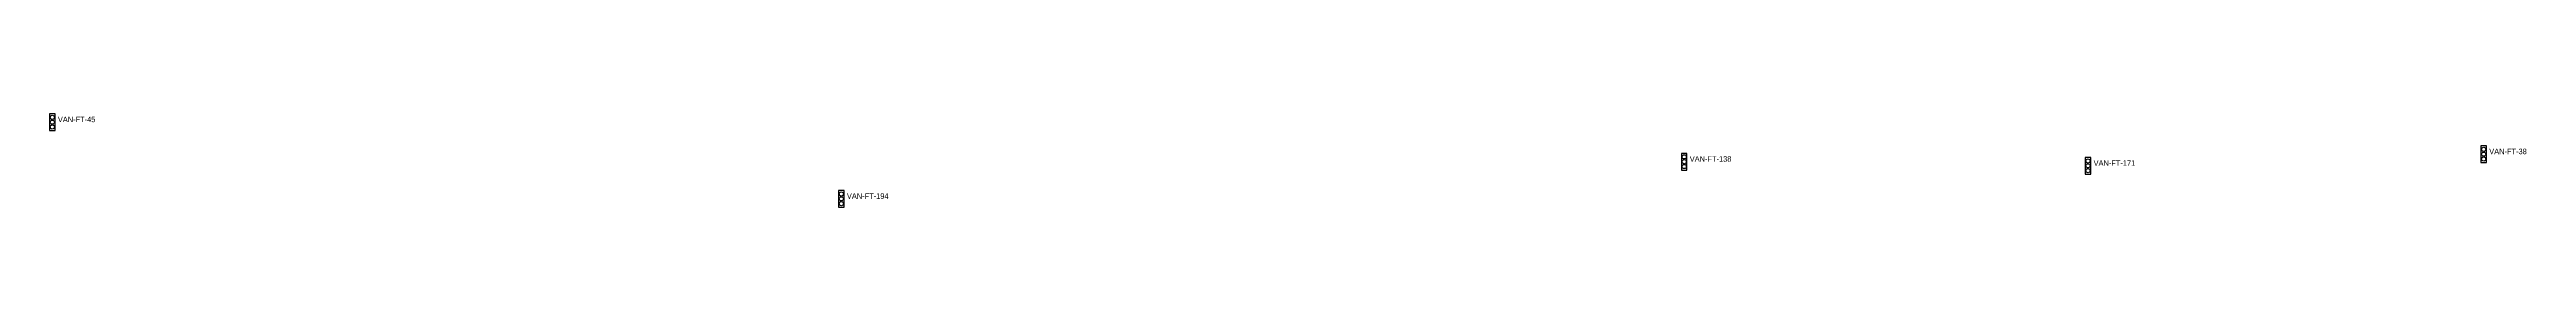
# Model space of a CAD drawing. Header units: inches. Extents: x 486474 to 494239, y 5455982 to 5459995.
# Drawn here: x 490842 to 491735, y 5459306 to 5459339 of the extents above; entities that cross this region are included whole.
import ezdxf

# ---------------------------------------------------------------- set-up
doc = ezdxf.new("R2010")
doc.units = ezdxf.units.IN
doc.header["$MEASUREMENT"] = 0
doc.layers.add('Traffic Signals', color=10, linetype='Continuous')

msp = doc.modelspace()

# ---------------------------------------------------------------- linework, layer by layer
at = {"layer": 'Traffic Signals', "color": 1}
for points in [[(490842.15, 5459333.23), (490844.15, 5459333.23), (490844.15, 5459339.23), (490842.15, 5459339.23)], [(491718.4, 5459321.65), (491720.4, 5459321.65), (491720.4, 5459327.65), (491718.4, 5459327.65)], [(491430.27, 5459318.93), (491432.27, 5459318.93), (491432.27, 5459324.93), (491430.27, 5459324.93)], [(491575.81, 5459317.45), (491577.81, 5459317.45), (491577.81, 5459323.45), (491575.81, 5459323.45)], [(491126.51, 5459305.51), (491128.51, 5459305.51), (491128.51, 5459311.51), (491126.51, 5459311.51)]]:
    msp.add_lwpolyline(points, close=True, dxfattribs=at)
for centre in [(490843.15, 5459337.98), (490843.15, 5459336.23), (490843.15, 5459334.48), (491719.4, 5459326.4), (491431.27, 5459323.68), (491431.27, 5459321.93), (491431.27, 5459320.18), (491576.81, 5459322.2), (491576.81, 5459320.45), (491576.81, 5459318.7), (491719.4, 5459324.65), (491719.4, 5459322.9), (491127.51, 5459310.26), (491127.51, 5459308.51), (491127.51, 5459306.76)]:
    msp.add_circle(centre, 0.75, dxfattribs=at)

# ---------------------------------------------------------------- texts
for s, p in [('VAN-FT-45', (490845.15, 5459336.23)), ('VAN-FT-38', (491721.4, 5459324.65)), ('VAN-FT-138', (491433.27, 5459321.93)), ('VAN-FT-171', (491578.81, 5459320.45)), ('VAN-FT-194', (491129.51, 5459308.51))]:
    msp.add_text(s, height=2, dxfattribs=at).set_placement(p)

doc.saveas('drawing.dxf')
